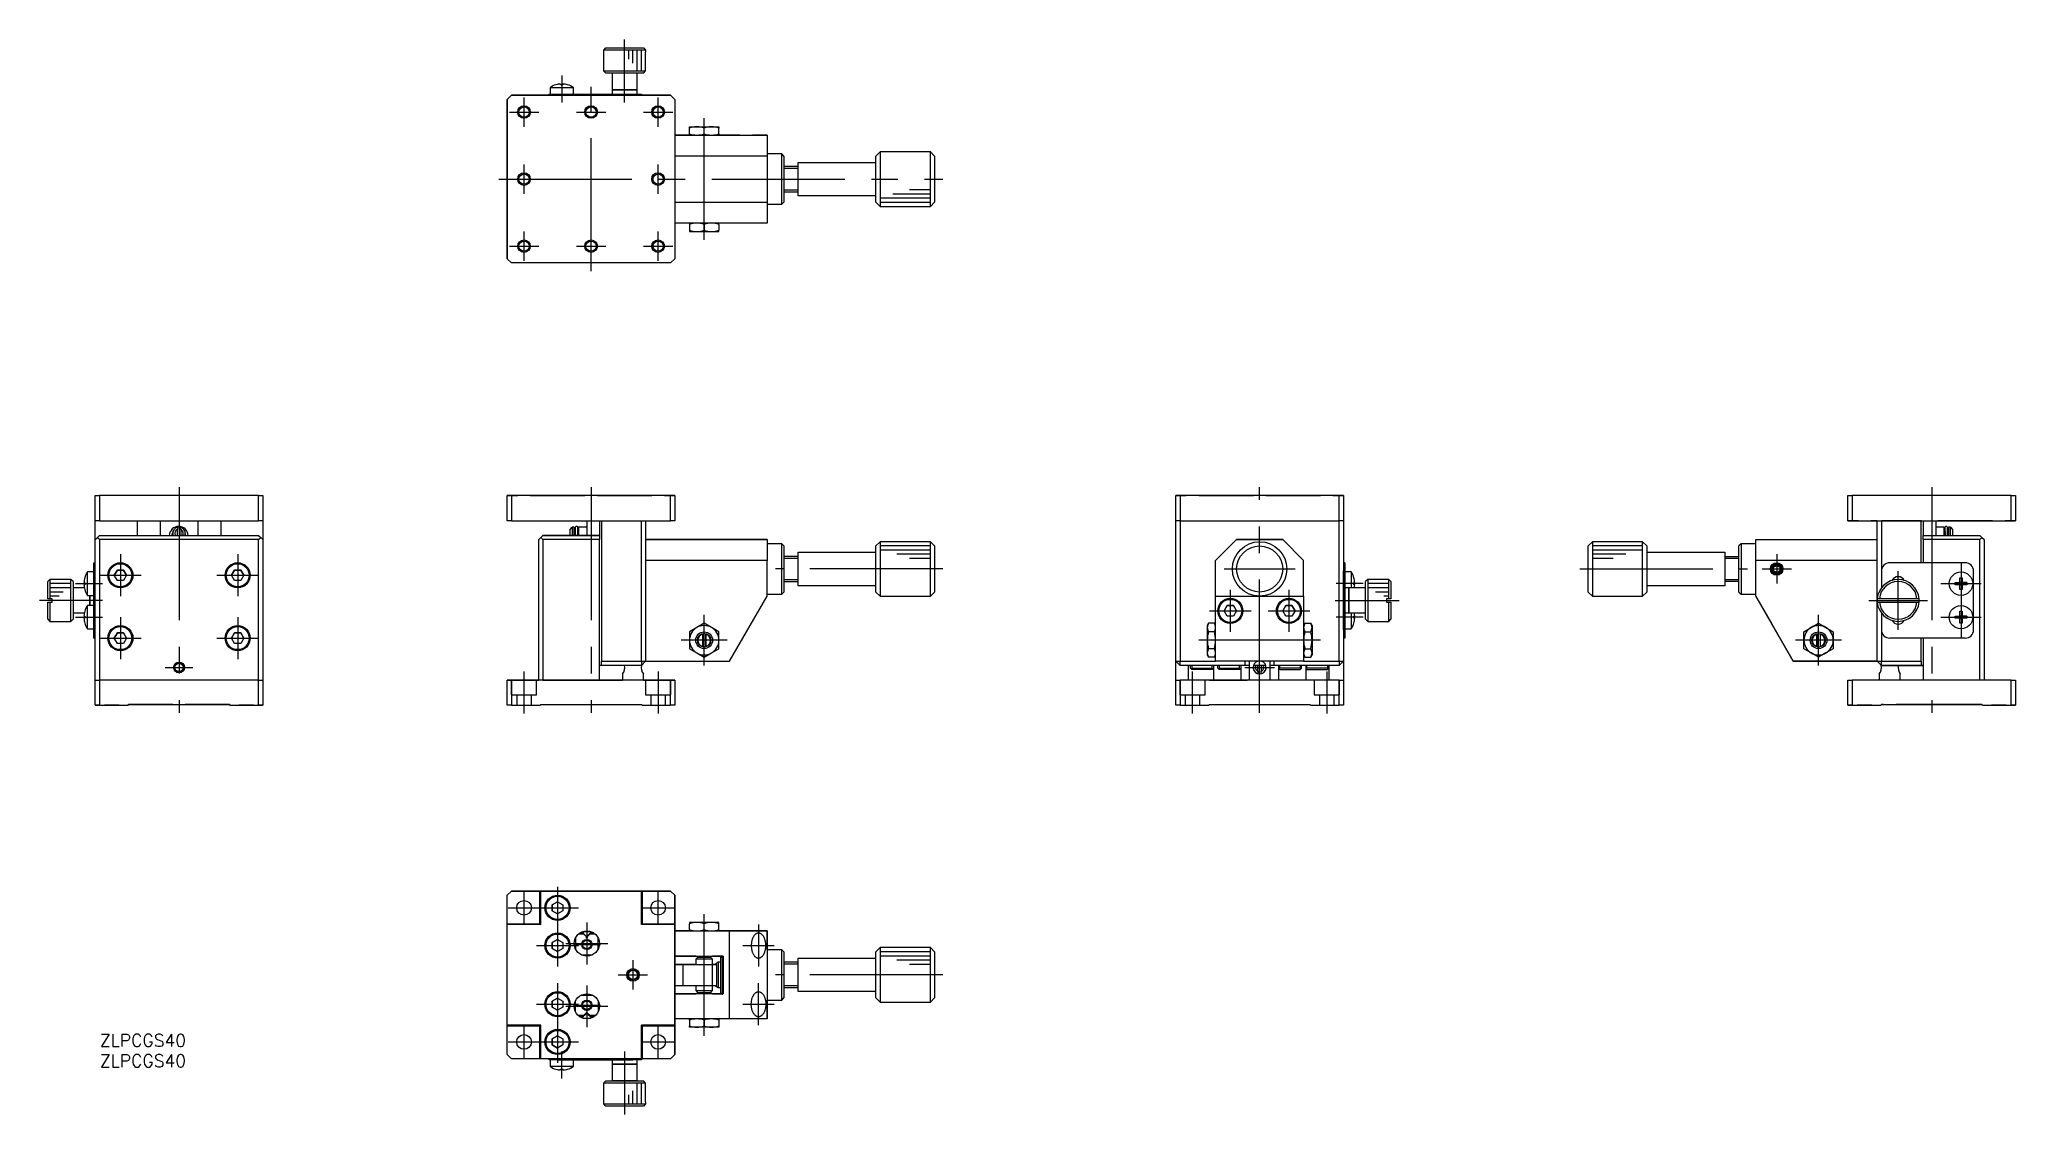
# Model space of a CAD drawing. Extents: x -159 to 313, y -113 to 143.
import ezdxf

# ---------------------------------------------------------------- set-up
doc = ezdxf.new("R2010")
doc.units = 0
doc.linetypes.add('CENTER', pattern=[50.8, 31.75, -6.35, 6.35, -6.35])
doc.linetypes.add('DASHED', pattern=[19.05, 12.7, -6.35])
doc.layers.get('0').update_dxf_attribs({"linetype": 'CONTINUOUS'})
doc.layers.add('CENTER', color=1, linetype='CENTER')
doc.styles.get("Standard").update_dxf_attribs({"font": 'txt.shx', "height": 3, "bigfont": 'bigfont.shx'})

msp = doc.modelspace()

# ---------------------------------------------------------------- texts
at = {"color": 7, "linetype": 'CONTINUOUS'}
for p in [(-144.246842, -96.97215), (-144.246842, -101.830899)]:
    msp.add_text('ZLPCGS40', height=3, dxfattribs=at).set_placement(p)

# ---------------------------------------------------------------- linework, layer by layer
at = {"color": 7, "linetype": 'CONTINUOUS'}
for p, q in [((-24, 140.318151), (-24, 135.818151)), ((-24, 140.318151), (-23.983974, 140.318151)), ((-24, 140.318151), (-23.983974, 140.318151)), ((-23.983974, 140.818151), (-23.482187, 141.318151)), ((-14.016026, 140.818151), (-23.983974, 140.818151)), ((-23.983974, 140.318151), (-23.983974, 140.818151)), ((-23.482187, 141.318151), (-14.517813, 141.318151)), ((-23.482187, 141.318151), (-14.517813, 141.318151)), ((-18, 138.668151), (-18, 140.818151)), ((-17, 137.668151), (-17, 140.818151)), ((-16, 135.818151), (-16, 140.818151)), ((-15, 135.818151), (-15, 140.818151)), ((-14.517813, 141.318151), (-14.016026, 140.818151)), ((-14.016026, 140.818151), (-14.016026, 140.318151)), ((-14.016026, 140.318151), (-14, 140.318151)), ((-14.016026, 140.318151), (-14, 140.318151)), ((-14, 135.818151), (-14, 140.318151)), ((-35.399139, 132.511355), (-35.402148, 132.517524)), ((-35.399139, 132.511355), (-35.402148, 132.517524)), ((-34.26, 132.511355), (-34.26, 132.704612)), ((-33.74, 132.511355), (-34.26, 132.511355)), ((-33.74, 132.704612), (-33.74, 132.511355)), ((-32.597852, 132.517524), (-32.600861, 132.511355)), ((-32.597852, 132.517524), (-32.600861, 132.511355)), ((-24, 135.818151), (-14, 135.818151)), ((-24, 135.818151), (-23.5, 135.318151)), ((-14.5, 135.318151), (-23.5, 135.318151)), ((-22, 135.318151), (-22, 131.318151)), ((-16, 131.318151), (-16, 135.318151)), ((-14.5, 135.318151), (-14, 135.818151)), ((-47, 129.018151), (-46, 130.018151)), ((-46, 130.018151), (-47, 129.018151)), ((-47, 129.018151), (-47, 91.018151)), ((-47, 91.018151), (-47, 129.018151)), ((-24.5, 130.018151), (-46, 130.018151)), ((-46, 130.018151), (-8, 130.018151)), ((-37, 130.318151), (-36.8, 130.318151)), ((-37, 130.318151), (-37, 130.018151)), ((-37, 130.318151), (-35, 130.318151)), ((-37, 130.018151), (-37, 130.318151)), ((-36.8, 131.860614), (-31.2, 131.860614)), ((-36.8, 131.860614), (-36.8, 130.318151)), ((-35, 130.318151), (-17, 130.318151)), ((-31.2, 130.318151), (-31.2, 131.860614)), ((-31.2, 130.318151), (-22, 130.318151)), ((-15, 130.018151), (-24.5, 130.018151)), ((-22, 131.318151), (-19.631291, 131.318151)), ((-19.631291, 131.318151), (-22, 131.318151)), ((-22, 131.318151), (-22, 130.318151)), ((-20.65, 130.318161), (-17.35, 130.318161)), ((-19.631291, 131.318151), (-16, 131.318151)), ((-16, 131.318151), (-19.631291, 131.318151)), ((-17, 130.318151), (-15, 130.318151)), ((-16, 130.318151), (-16, 131.318151)), ((-16, 130.318151), (-15, 130.318151)), ((-15, 130.318151), (-15, 130.018151)), ((-8, 130.018151), (-15, 130.018151)), ((-7, 129.018151), (-8, 130.018151)), ((-7, 129.018151), (-7, 91.018151)), ((-7, 120.518151), (15, 120.518151)), ((-3.5, 120.518151), (-7, 120.518151)), ((-3.5, 122.518151), (-1.75, 122.518151)), ((-3.5, 122.205543), (-3.5, 122.518151)), ((-3.5, 120.830758), (-3.5, 122.205543)), ((-3.5, 120.518151), (-3.5, 120.830758)), ((-1.75, 122.518151), (-0.400092, 122.518151)), ((-0.400092, 122.518151), (1.75, 122.518151)), ((0, 120.830758), (0, 122.205543)), ((1.75, 122.518151), (3.5, 122.518151)), ((3.5, 122.518151), (3.5, 122.205543)), ((3.5, 120.830758), (3.5, 122.205543)), ((3.5, 120.830758), (3.5, 120.518151)), ((6.051071, 120.518151), (3.5, 120.518151)), ((8.500005, 120.518151), (6.051071, 120.518151)), ((15, 120.518151), (11.499995, 120.518151)), ((15, 120.518151), (15, 115.518151)), ((15, 115.518151), (-7, 115.518151)), ((18.5, 116.018151), (15, 116.018151)), ((15, 115.518151), (15, 104.518151)), ((18.5, 110.018151), (18.5, 116.018151)), ((19, 115.518151), (18.5, 116.018151)), ((19, 115.518151), (19, 110.018151)), ((22.4, 106.018151), (22.4, 114.018151)), ((22.4, 114.018151), (41, 114.018151)), ((42, 116.518151), (41, 115.518151)), ((41, 104.518151), (41, 115.518151)), ((42, 116.518151), (42, 103.518151)), ((54, 116.518151), (42, 116.518151)), ((55, 115.518151), (54, 116.518151)), ((54, 110.018151), (54, 116.518151)), ((55, 115.518151), (55, 110.018151)), ((18.5, 104.018151), (18.5, 110.018151)), ((19, 110.018151), (19, 104.518151)), ((22.4, 113.018151), (19.000019, 113.018151)), ((54, 103.518151), (54, 110.018151)), ((55, 110.018151), (55, 104.518151)), ((-7, 104.518151), (15, 104.518151)), ((15, 104.518151), (15, 99.518151)), ((15, 104.018151), (18.5, 104.018151)), ((18.5, 104.018151), (19, 104.518151)), ((19.000019, 107.018151), (22.4, 107.018151)), ((41, 106.018151), (22.4, 106.018151)), ((41, 104.518151), (42, 103.518151)), ((42, 105.518151), (54, 105.518151)), ((42, 104.518151), (54, 104.518151)), ((45, 106.518151), (54, 106.518151)), ((49, 107.518151), (54, 107.518151)), ((54, 103.518151), (55, 104.518151)), ((15, 99.518151), (-7, 99.518151)), ((-3.5, 99.518151), (-3.5, 99.205543)), ((-3.5, 99.205543), (-3.5, 97.830758)), ((0, 99.205543), (0, 97.830758)), ((3.5, 99.205543), (3.5, 99.518151)), ((3.5, 99.205543), (3.5, 97.830758)), ((42, 103.518151), (54, 103.518151)), ((-3.5, 97.830758), (-3.5, 97.518151)), ((-3.5, 97.518151), (-1.75, 97.518151)), ((-1.75, 97.518151), (-0.400092, 97.518151)), ((-0.400092, 97.518151), (1.75, 97.518151)), ((1.75, 97.518151), (3.5, 97.518151)), ((3.5, 97.518151), (3.5, 97.830758)), ((-47, 91.018151), (-46, 90.018151)), ((-8, 90.018151), (-46, 90.018151)), ((-8, 90.018151), (-7, 91.018151)), ((-145.35, 34.5), (-144.35, 34.5)), ((-145.35, 28.5), (-145.35, 34.5)), ((-106.35, 34.5), (-144.35, 34.5)), ((-144.35, 34.5), (-144.35, 28.5)), ((-106.35, 28.5), (-106.35, 34.5)), ((-106.35, 34.5), (-105.35, 34.5)), ((-105.35, 34.5), (-105.35, 28.5)), ((-47, 28.5), (-47, 34.5)), ((-46, 34.5), (-47, 34.5)), ((-47, 34.5), (-46, 34.5)), ((-8, 34.5), (-46, 34.5)), ((-46, 34.5), (-46, 28.5)), ((-46, 34.5), (-44.499995, 34.5)), ((-41.500005, 34.5), (-28.499995, 34.5)), ((-25.500005, 34.5), (-12.499995, 34.5)), ((-16, 34.5), (-22, 34.5)), ((-16, 34.5), (-22, 34.5)), ((-16, 34.5), (-22, 34.5)), ((-16, 34.5), (-22, 34.5)), ((-19, 34.5), (-22, 34.5)), ((-19, 34.5), (-22, 34.5)), ((-19, 34.5), (-22, 34.5)), ((-19, 34.5), (-22, 34.5)), ((-16, 34.5), (-19, 34.5)), ((-16, 34.5), (-19, 34.5)), ((-16, 34.5), (-19, 34.5)), ((-16, 34.5), (-19, 34.5)), ((-9.500005, 34.5), (-8, 34.5)), ((-8, 28.5), (-8, 34.5)), ((-8, 34.5), (-7, 34.5)), ((-7, 34.5), (-8, 34.5)), ((-7, 34.5), (-7, 28.5)), ((113.586375, 34.5), (112.586375, 34.5)), ((112.586375, 34.5), (113.586375, 34.5)), ((112.586375, 28.5), (112.586375, 34.5)), ((151.586375, 34.5), (113.586375, 34.5)), ((113.586375, 34.5), (113.586375, 28.5)), ((115.08638, 34.5), (113.586375, 34.5)), ((115.08638, 34.5), (113.586375, 34.5)), ((113.586375, 34.5), (115.08638, 34.5)), ((118.08637, 34.5), (131.08638, 34.5)), ((119.586375, 34.5), (118.08637, 34.5)), ((119.586375, 34.5), (118.08637, 34.5)), ((128.586375, 34.5), (122.586375, 34.5)), ((128.586375, 34.5), (122.586375, 34.5)), ((134.08637, 34.5), (147.08638, 34.5)), ((142.586375, 34.5), (136.586375, 34.5)), ((142.586375, 34.5), (136.586375, 34.5)), ((147.08638, 34.5), (145.586375, 34.5)), ((147.08638, 34.5), (145.586375, 34.5)), ((151.586375, 34.5), (150.08637, 34.5)), ((151.586375, 34.5), (150.08637, 34.5)), ((150.08637, 34.5), (151.586375, 34.5)), ((151.586375, 28.5), (151.586375, 34.5)), ((152.586375, 34.5), (151.586375, 34.5)), ((151.586375, 34.5), (152.586375, 34.5)), ((152.586375, 34.5), (152.586375, 28.5)), ((273, 28.5), (273, 34.5)), ((273, 34.5), (274, 34.5)), ((312, 34.5), (274, 34.5)), ((274, 34.5), (274, 28.5)), ((312, 28.5), (312, 34.5)), ((312, 34.5), (313, 34.5)), ((313, 34.5), (313, 28.5)), ((-144.35, 28.5), (-145.35, 28.5)), ((-145.35, 24), (-145.35, 28.5)), ((-144.35, 28.5), (-106.35, 28.5)), ((-135.35, 28.5), (-135.35, 25)), ((-129.85, 28.5), (-129.85, 25)), ((-120.85, 28.5), (-120.85, 25)), ((-115.35, 28.5), (-115.35, 25)), ((-105.35, 28.5), (-106.35, 28.5)), ((-105.35, 28.5), (-105.35, 24)), ((-46, 28.5), (-47, 28.5)), ((-46, 28.5), (-24.5, 28.5)), ((-28, 28.5), (-28, 26.799995)), ((-25, 28.5), (-25, 25)), ((-24.5, 28.5), (-24.5, -5)), ((-24.5, 28.5), (-15, 28.5)), ((-24.5, 28.5), (-15, 28.5)), ((-15, -5), (-15, 28.5)), ((-15, 28.5), (-8, 28.5)), ((-14, 28.5), (-14, 5.5)), ((-7, 28.5), (-8, 28.5)), ((112.586375, 12.000005), (112.586375, 28.5)), ((113.586375, 28.5), (112.586375, 28.5)), ((113.586375, 28.5), (113.586375, -5)), ((113.586375, 28.5), (151.586375, 28.5)), ((151.586375, -5), (151.586375, 28.5)), ((152.586375, 28.5), (151.586375, 28.5)), ((152.586375, 28.5), (152.586375, 16.5)), ((274, 28.5), (273, 28.5)), ((273, 28.5), (274, 28.5)), ((274, 28.5), (281, 28.5)), ((275.500005, 28.5), (274, 28.5)), ((280, 28.5), (278.499995, 28.5)), ((280, 9.5), (280, 28.5)), ((281, 28.5), (281, 16.5)), ((281, 28.5), (290.5, 28.5)), ((290.5, 28.5), (281, 28.5)), ((290.5, 28.5), (312, 28.5)), ((290.5, 18.5), (290.5, 28.5)), ((291, 28.5), (291, 25)), ((294, 28.5), (294, 26.799995)), ((307.500005, 28.5), (294.499995, 28.5)), ((312, 28.5), (310.499995, 28.5)), ((313, 28.5), (312, 28.5)), ((312, 28.5), (313, 28.5)), ((-145.35, 24), (-144.85, 24.5)), ((-145.35, 11), (-145.35, 24)), ((-144.85, 24.5), (-144.35, 25)), ((-144.85, 24.5), (-144.35, 24)), ((-144.35, 25), (-106.35, 25)), ((-144.35, 24), (-144.35, -9.5)), ((-106.35, 24), (-144.35, 24)), ((-125.75, 26.945683), (-125.75, 26.416515)), ((-125.75, 25), (-125.75, 26.416515)), ((-124.95, 26.416515), (-124.95, 26.945683)), ((-124.95, 26.416515), (-124.95, 25)), ((-123.851485, 25.430016), (-123.772253, 25.000007)), ((-106.35, 25), (-105.85, 24.5)), ((-106.35, 24), (-105.85, 24.5)), ((-106.35, -9.5), (-106.35, 24)), ((-105.85, 24.5), (-105.35, 24)), ((-105.35, 24), (-105.35, 12.000005)), ((-39, 24.5), (-39.5, 24)), ((-39.5, 24), (-39, 24.5)), ((-39.5, -9.5), (-39.5, 24)), ((-39, 24.5), (-38.5, 25)), ((-38.5, 25), (-39, 24.5)), ((-39, 24.5), (-38.5, 24)), ((-32, 25), (-38.5, 25)), ((-38.5, 25), (-25, 25)), ((-38.5, 24), (-38.5, -9.5)), ((-25, 24), (-38.5, 24)), ((-33.5, 25), (-32, 25)), ((-31.5, 25), (-33.5, 25)), ((-32, 26.416515), (-31.5, 26.945683)), ((-32, 25), (-32, 26.416515)), ((-31, 27), (-31.5, 27)), ((-31.5, 27), (-31.5, 26.945683)), ((-31.5, 26.945683), (-31.5, 25)), ((-31, 25), (-31.5, 25)), ((-31, 25), (-31, 27)), ((-30.761529, 26.5), (-31, 26.5)), ((-25, 25), (-31, 25)), ((-30.755006, 26.873701), (-30.787711, 25)), ((-30.18762, 25), (-30.155097, 26.863229)), ((-30, 26.5), (-30.161437, 26.5)), ((-30, 27), (-30, 25)), ((-28, 27), (-30, 27)), ((-28, 26.799995), (-28, 25)), ((-25, 25), (-25, 24)), ((-25, -9.5), (-25, 24)), ((15, 24), (-14, 24)), ((-14, 24), (15, 24)), ((15, 24), (15, 19)), ((122.086375, 19), (127.086375, 24)), ((127.086375, 24), (122.086375, 19)), ((127.086375, 24), (138.086375, 24)), ((138.086375, 24), (127.086375, 24)), ((138.086375, 24), (143.086375, 19)), ((143.086375, 19), (138.086375, 24)), ((251, 24), (280, 24)), ((251, 19), (251, 24)), ((291, 25), (304.5, 25)), ((291, 24), (291, 25)), ((304.5, 24), (291, 24)), ((291, 24), (291, 18.5)), ((296, 27), (294, 27)), ((294, 26.799995), (294, 25)), ((296, 25), (296, 27)), ((296.161437, 26.5), (296, 26.5)), ((296.155097, 26.863229), (296.18762, 25)), ((296.787711, 25), (296.755006, 26.873701)), ((297, 26.5), (296.761529, 26.5)), ((297, 27), (297, 25)), ((297.5, 27), (297, 27)), ((297.5, 26.945683), (297.5, 27)), ((297.5, 25), (297.5, 26.945683)), ((297.5, 26.945683), (298, 26.416515)), ((298, 26.416515), (298, 25)), ((305, 24.5), (304.5, 25)), ((304.5, 24), (305, 24.5)), ((304.5, -9.5), (304.5, 24)), ((305, 24.5), (305.5, 24)), ((305.5, 24), (305.5, -9.5)), ((15, 19), (-14, 19)), ((18.5, 23), (15, 23)), ((15, 10.5), (15, 19)), ((18.5, 11), (18.5, 23)), ((19, 22.5), (18.5, 23)), ((19, 22.5), (19, 11.5)), ((22.4, 20), (19.000019, 20)), ((22.4, 13), (22.4, 21)), ((22.4, 21), (41, 21)), ((42, 23.5), (41, 22.5)), ((41, 11.5), (41, 22.5)), ((42, 23.5), (42, 10.5)), ((54, 23.5), (42, 23.5)), ((54, 22.5), (42, 22.5)), ((54, 21.5), (42, 21.5)), ((54, 20.5), (46, 20.5)), ((54, 19.5), (49, 19.5)), ((54, 10.5), (54, 23.5)), ((55, 22.5), (54, 23.5)), ((55, 22.5), (55, 11.5)), ((122.086375, 10.5), (122.086375, 19)), ((143.086375, 10.5), (143.086375, 19)), ((212, 23.5), (211, 22.5)), ((211, 11.5), (211, 22.5)), ((212, 23.5), (212, 10.5)), ((224, 23.5), (212, 23.5)), ((224, 22.5), (212, 22.5)), ((224, 21.5), (212, 21.5)), ((220, 20.5), (212, 20.5)), ((217, 19.5), (212, 19.5)), ((224, 10.5), (224, 23.5)), ((225, 22.5), (224, 23.5)), ((225, 22.5), (225, 11.5)), ((225, 21), (243.6, 21)), ((243.6, 21), (243.6, 13)), ((243.6, 20), (246.999981, 20)), ((247.5, 23), (247, 22.5)), ((247, 11.5), (247, 22.5)), ((247.5, 23), (247.5, 11)), ((251, 23), (247.5, 23)), ((251, 10.5), (251, 19)), ((280, 19), (251, 19)), ((-156.15, 14.5), (-156.65, 14)), ((-151.15, 14.5), (-156.15, 14.5)), ((-156.15, 14.5), (-156.15, 9.9)), ((-151.15, 9.5), (-151.15, 14.5)), ((-150.65, 14), (-151.15, 14.5)), ((-147.849373, 14.902147), (-147.843204, 14.899139)), ((-147.192463, 13.5), (-147.192463, 16.3)), ((-145.65, 16.3), (-147.192463, 16.3)), ((-145.65, 16.5), (-145.65, 18.5)), ((-145.65, 18.5), (-145.35, 18.5)), ((-145.65, 2.5), (-145.65, 16.5)), ((-140.071688, 16.75), (-140.793376, 15.5)), ((-140.793376, 15.5), (-140.071688, 16.75)), ((-140.071688, 14.25), (-140.793376, 15.5)), ((-138.628312, 16.75), (-140.071688, 16.75)), ((-140.071688, 16.75), (-138.628312, 16.75)), ((-138.628312, 14.25), (-140.071688, 14.25)), ((-137.906624, 15.5), (-138.628312, 16.75)), ((-138.628312, 16.75), (-137.906624, 15.5)), ((-137.906624, 15.5), (-138.628312, 14.25)), ((-112.071688, 16.75), (-112.793376, 15.5)), ((-112.793376, 15.5), (-112.071688, 16.75)), ((-112.071688, 14.25), (-112.793376, 15.5)), ((-110.628312, 16.75), (-112.071688, 16.75)), ((-112.071688, 16.75), (-110.628312, 16.75)), ((-110.628312, 14.25), (-112.071688, 14.25)), ((-109.906624, 15.5), (-110.628312, 16.75)), ((-110.628312, 16.75), (-109.906624, 15.5)), ((-109.906624, 15.5), (-110.628312, 14.25)), ((152.886375, 18.5), (152.586375, 18.5)), ((152.586375, 18.5), (152.886375, 18.5)), ((152.586375, 16.5), (152.586375, 11)), ((152.586375, 2.5), (152.586375, 16.5)), ((152.886375, 18.5), (152.886375, 16.5)), ((152.886375, 16.5), (152.886375, 2.5)), ((154.428838, 16.3), (152.886375, 16.3)), ((154.428838, 16.3), (154.428838, 12.5)), ((155.07958, 14.899139), (155.085749, 14.902147)), ((158.386375, 14.5), (157.886375, 14)), ((158.386375, 14.5), (158.386375, 4.5)), ((163.386375, 14.5), (158.386375, 14.5)), ((163.386375, 9.9), (163.386375, 14.5)), ((163.886375, 14), (163.386375, 14.5)), ((256, 17.866025), (255.25, 17.433012)), ((255.25, 17.433012), (256, 17.866025)), ((255.25, 16.566987), (255.25, 17.433012)), ((256, 16.133974), (255.25, 16.566987)), ((256.75, 17.433012), (256, 17.866025)), ((256, 17.866025), (256.75, 17.433012)), ((256.75, 16.566987), (256, 16.133974)), ((256.75, 17.433012), (256.75, 16.566987)), ((281, 16.5), (281, 12.5)), ((301, 18.5), (283, 18.5)), ((299.74, 13.76), (299.74, 14.899139)), ((299.74, 14.899139), (300.26, 14.899139)), ((300.26, 14.899139), (300.26, 13.76)), ((303, 2.5), (303, 16.5)), ((-156.65, 9.9), (-156.65, 14)), ((-156.15, 9.9), (-156.65, 9.9)), ((-151.15, 13.5), (-156.15, 13.5)), ((-151.15, 12.5), (-156.15, 12.5)), ((-153, 11.5), (-156.15, 11.5)), ((-154, 10.5), (-156.15, 10.5)), ((-155.65, 9.9), (-156.15, 9.9)), ((-155.65, 9.1), (-155.65, 9.9)), ((-151.15, 4.5), (-151.15, 9.5)), ((-150.65, 14), (-150.65, 9.5)), ((-147.942075, 12.5), (-150.65, 12.5)), ((-150.65, 9.5), (-150.65, 5)), ((-148.036462, 13.76), (-147.843204, 13.76)), ((-147.843204, 13.24), (-148.036462, 13.24)), ((-147.843204, 12.100861), (-147.849373, 12.097852)), ((-147.843204, 12.100861), (-147.849373, 12.097852)), ((-147.843204, 13.76), (-147.843204, 13.24)), ((-147.192463, 10.7), (-147.192463, 13.5)), ((-147.192463, 10.7), (-145.65, 10.7)), ((-146.65, 10.7), (-146.65, 9.5)), ((-146.65, 9.5), (-146.65, 10.7)), ((-146.65, 8.3), (-146.65, 9.5)), ((-146.65, 9.5), (-146.65, 8.3)), ((-145.35, 8), (-145.35, 11)), ((-105.35, 12.000005), (-105.35, 4.000005)), ((6.051071, -5), (15, 10.5)), ((15, 11), (18.5, 11)), ((18.5, 11), (19, 11.5)), ((19.000019, 14), (22.4, 14)), ((41, 13), (22.4, 13)), ((41, 11.5), (42, 10.5)), ((42, 10.5), (54, 10.5)), ((54, 10.5), (55, 11.5)), ((112.586375, 8.000005), (112.586375, 12.000005)), ((122.086375, 10.5), (132.586375, 10.5)), ((122.086375, -2), (122.086375, 10.5)), ((132.586375, 10.5), (143.086375, 10.5)), ((143.086375, 10.5), (143.086375, 2)), ((152.586375, 11), (152.586375, 2.5)), ((153.886375, 12.5), (152.886375, 12.5)), ((153.886375, 12.5), (153.886375, 6.5)), ((153.886375, 6.5), (153.886375, 12.5)), ((157.886375, 12.5), (153.886375, 12.5)), ((155.07958, 13.24), (155.07958, 13.76)), ((155.07958, 13.76), (155.272837, 13.76)), ((155.272837, 13.24), (155.07958, 13.24)), ((157.886375, 5), (157.886375, 14)), ((163.386375, 13.5), (158.386375, 13.5)), ((163.386375, 12.5), (158.386375, 12.5)), ((163.386375, 11.5), (160.236375, 11.5)), ((163.386375, 10.5), (162.236375, 10.5)), ((162.886375, 9.9), (162.886375, 9.1)), ((163.386375, 9.9), (162.886375, 9.9)), ((163.886375, 9.9), (163.386375, 9.9)), ((163.886375, 14), (163.886375, 9.9)), ((211, 11.5), (212, 10.5)), ((212, 10.5), (224, 10.5)), ((224, 10.5), (225, 11.5)), ((243.6, 13), (225, 13)), ((246.999981, 14), (243.6, 14)), ((247, 11.5), (247.5, 11)), ((247.5, 11), (251, 11)), ((259.948929, -5), (251, 10.5)), ((251, 10.5), (259.948929, -5)), ((251.288675, 10), (254.752777, 4)), ((251.288675, 10), (254.752777, 4)), ((251.288675, 10), (254.752777, 4)), ((251.288675, 10), (254.752777, 4)), ((280, 5.5), (280, 9.5)), ((289.983974, 9.9), (280.016026, 9.9)), ((280.517813, 9.9), (280.016026, 9.9)), ((289.482187, 9.9), (280.517813, 9.9)), ((289.983974, 9.9), (289.482187, 9.9)), ((298.600861, 13.76), (299.670558, 13.76)), ((298.600861, 13.24), (298.600861, 13.76)), ((298.600861, 13.76), (299.74, 13.76)), ((299.74, 13.24), (298.600861, 13.24)), ((299.670558, 13.24), (299.670558, 13.76)), ((299.670558, 13.76), (299.74, 13.76)), ((299.74, 13.829442), (300.26, 13.829442)), ((299.74, 12.100861), (299.74, 13.24)), ((300.26, 13.170558), (299.74, 13.170558)), ((300.26, 12.100861), (299.74, 12.100861)), ((300.26, 13.76), (300.329442, 13.76)), ((300.26, 13.76), (301.399139, 13.76)), ((301.399139, 13.24), (300.26, 13.24)), ((300.26, 13.24), (300.26, 12.100861)), ((300.329442, 13.76), (300.329442, 13.24)), ((301.399139, 13.76), (300.329442, 13.76)), ((301.399139, 13.76), (301.399139, 13.24)), ((-156.65, 5), (-156.65, 9.1)), ((-156.65, 9.1), (-156.15, 9.1)), ((-156.65, 5), (-156.15, 4.5)), ((-156.15, 9.1), (-156.15, 4.5)), ((-156.15, 9.1), (-155.65, 9.1)), ((-151.15, 4.5), (-150.65, 5)), ((-150.65, 6.5), (-147.942075, 6.5)), ((-148.036462, 5.76), (-147.843204, 5.76)), ((-147.843204, 5.24), (-148.036462, 5.24)), ((-147.849373, 6.902147), (-147.843204, 6.899139)), ((-147.843204, 5.76), (-147.843204, 5.24)), ((-145.65, 8.3), (-147.192463, 8.3)), ((-147.192463, 5.5), (-147.192463, 8.3)), ((-147.192463, 2.7), (-147.192463, 5.5)), ((-145.35, 7), (-145.35, 8)), ((-145.35, -9.5), (-145.35, 7)), ((-14, 5.5), (-14, -5)), ((112.586375, 4.000005), (112.586375, 8.000005)), ((124.864688, 8.25), (124.143, 7)), ((124.143, 7), (124.864688, 8.25)), ((124.864688, 5.75), (124.143, 7)), ((126.308063, 8.25), (124.864688, 8.25)), ((124.864688, 8.25), (126.308063, 8.25)), ((126.308063, 5.75), (124.864688, 5.75)), ((127.029751, 7), (126.308063, 8.25)), ((126.308063, 8.25), (127.029751, 7)), ((127.029751, 7), (126.308063, 5.75)), ((138.864688, 8.25), (138.143, 7)), ((138.143, 7), (138.864688, 8.25)), ((138.864688, 5.75), (138.143, 7)), ((140.308063, 8.25), (138.864688, 8.25)), ((138.864688, 8.25), (140.308063, 8.25)), ((140.308063, 5.75), (138.864688, 5.75)), ((141.029751, 7), (140.308063, 8.25)), ((140.308063, 8.25), (141.029751, 7)), ((141.029751, 7), (140.308063, 5.75)), ((152.886375, 6.5), (153.886375, 6.5)), ((153.886375, 6.5), (157.886375, 6.5)), ((154.428838, 6.5), (154.428838, 2.7)), ((155.07958, 5.24), (155.07958, 5.76)), ((155.07958, 5.76), (155.272837, 5.76)), ((155.272837, 5.24), (155.07958, 5.24)), ((157.886375, 5), (158.386375, 4.5)), ((162.886375, 9.1), (163.386375, 9.1)), ((163.386375, 4.5), (163.386375, 9.1)), ((163.386375, 9.1), (163.886375, 9.1)), ((163.386375, 4.5), (163.886375, 5)), ((163.886375, 9.1), (163.886375, 5)), ((280, -5), (280, 5.5)), ((280.016026, 9.1), (280.517813, 9.1)), ((280.517813, 9.1), (289.482187, 9.1)), ((281, 6.5), (281, 2.5)), ((289.482187, 9.1), (289.983974, 9.1)), ((298.600861, 5.24), (298.600861, 5.76)), ((298.600861, 5.76), (299.670558, 5.76)), ((298.600861, 5.76), (299.74, 5.76)), ((299.74, 5.24), (298.600861, 5.24)), ((299.670558, 5.24), (299.670558, 5.76)), ((299.670558, 5.76), (299.74, 5.76)), ((299.74, 5.76), (299.74, 6.899139)), ((299.74, 6.899139), (300.26, 6.899139)), ((299.74, 5.829442), (300.26, 5.829442)), ((299.74, 4.100861), (299.74, 5.24)), ((300.26, 5.170558), (299.74, 5.170558)), ((300.26, 6.899139), (300.26, 5.76)), ((300.26, 5.76), (300.329442, 5.76)), ((300.26, 5.76), (301.399139, 5.76)), ((301.399139, 5.24), (300.26, 5.24)), ((300.26, 5.24), (300.26, 4.100861)), ((300.329442, 5.76), (300.329442, 5.24)), ((301.399139, 5.76), (300.329442, 5.76)), ((301.399139, 5.76), (301.399139, 5.24)), ((-156.15, 4.5), (-151.15, 4.5)), ((-147.843204, 4.100861), (-147.849373, 4.097852)), ((-147.843204, 4.100861), (-147.849373, 4.097852)), ((-147.192463, 2.7), (-145.65, 2.7)), ((-145.65, 0.5), (-145.65, 2.5)), ((-145.65, 0.5), (-145.35, 0.5)), ((-145.35, 0.5), (-145.65, 0.5)), ((-140.071688, 1.75), (-140.793376, 0.5)), ((-140.793376, 0.5), (-140.071688, 1.75)), ((-140.071688, -0.75), (-140.793376, 0.5)), ((-138.628312, 1.75), (-140.071688, 1.75)), ((-140.071688, 1.75), (-138.628312, 1.75)), ((-137.906624, 0.5), (-138.628312, 1.75)), ((-138.628312, 1.75), (-137.906624, 0.5)), ((-137.906624, 0.5), (-138.628312, -0.75)), ((-112.071688, 1.75), (-112.793376, 0.5)), ((-112.793376, 0.5), (-112.071688, 1.75)), ((-112.071688, -0.75), (-112.793376, 0.5)), ((-110.628312, 1.75), (-112.071688, 1.75)), ((-112.071688, 1.75), (-110.628312, 1.75)), ((-109.906624, 0.5), (-110.628312, 1.75)), ((-110.628312, 1.75), (-109.906624, 0.5)), ((-109.906624, 0.5), (-110.628312, -0.75)), ((-105.35, 4.000005), (-105.35, -9.5)), ((-1.75, 3.031089), (-3.5, 2.020726)), ((-3.5, 2.020726), (-3.5, 0)), ((-3.5, 0), (-3.5, -2.020726)), ((0, 4.041452), (-1.75, 3.031089)), ((-0.4, 1.570873), (-0.4, 1.445683)), ((-0.4, 1.445683), (-0.4, -1.445683)), ((1.75, 3.031089), (0, 4.041452)), ((0.4, 1.570873), (0.4, -1.570873)), ((0.4, 1.445683), (0.4, 1.570873)), ((0.4, -1.445683), (0.4, 1.445683)), ((3.5, 2.020726), (1.75, 3.031089)), ((3.5, 0), (3.5, 2.020726)), ((3.5, -2.020726), (3.5, 0)), ((112.586375, -5), (112.586375, 4.000005)), ((120.398983, 4.041452), (120.086375, 3.5)), ((120.086375, 3.5), (120.086375, 3.031089)), ((120.086375, 3.031089), (120.086375, 0)), ((120.086375, 0), (120.086375, -3.031089)), ((121.773768, 4.041452), (120.398983, 4.041452)), ((121.773768, 2.020726), (120.398983, 2.020726)), ((122.086375, 3.5), (121.773768, 4.041452)), ((143.398983, 4.041452), (143.086375, 3.5)), ((143.086375, 2), (143.086375, -2)), ((143.398983, 4.041452), (144.773768, 4.041452)), ((143.398983, 2.020726), (144.773768, 2.020726)), ((145.086375, 3.5), (144.773768, 4.041452)), ((145.086375, 3.5), (145.086375, 3.031089)), ((145.086375, 3.031089), (145.086375, 0)), ((145.086375, 0), (145.086375, -3.031089)), ((152.586375, 2.5), (152.586375, -5)), ((152.886375, 0.5), (152.586375, 0.5)), ((152.886375, 2.7), (154.428838, 2.7)), ((152.886375, 2.5), (152.886375, 0.5)), ((155.085749, 4.097852), (155.07958, 4.100861)), ((158.386375, 4.5), (163.386375, 4.5)), ((262.5, 2.020726), (264.25, 3.031089)), ((262.5, 0), (262.5, 2.020726)), ((262.5, -2.020726), (262.5, 0)), ((264.25, 3.031089), (266, 4.041452)), ((265.6, 1.570873), (265.6, -1.570873)), ((265.6, 1.445683), (265.6, 1.570873)), ((265.6, -1.445683), (265.6, 1.445683)), ((266, 4.041452), (267.75, 3.031089)), ((266.4, 1.570873), (266.4, 1.445683)), ((266.4, 1.445683), (266.4, -1.445683)), ((267.75, 3.031089), (269.5, 2.020726)), ((269.5, 2.020726), (269.5, 0)), ((269.5, 0), (269.5, -2.020726)), ((281, 2.5), (281, -5)), ((301, 0.5), (283, 0.5)), ((290.5, 0.5), (283, 0.5)), ((290.5, -5), (290.5, 0.5)), ((291, 0.5), (290.5, 0.5)), ((301, 0.5), (291, 0.5)), ((291, 0.5), (291, -9.5)), ((300.26, 4.100861), (299.74, 4.100861)), ((-138.628312, -0.75), (-140.071688, -0.75)), ((-110.628312, -0.75), (-112.071688, -0.75)), ((-3.5, -2.020726), (-1.75, -3.031089)), ((-1.75, -3.031089), (0, -4.041452)), ((-0.4, -1.445683), (-0.4, -1.570873)), ((0, -4.041452), (1.75, -3.031089)), ((0.4, -1.570873), (0.4, -1.445683)), ((1.75, -3.031089), (3.5, -2.020726)), ((120.086375, -3.031089), (120.086375, -3.5)), ((120.086375, -3.5), (120.398983, -4.041452)), ((121.773768, -2.020726), (120.398983, -2.020726)), ((121.773768, -4.041452), (120.398983, -4.041452)), ((121.773768, -4.041452), (122.086375, -3.5)), ((122.086375, -5), (122.086375, -2)), ((143.086375, -2), (143.086375, -5)), ((143.086375, -3.5), (143.398983, -4.041452)), ((143.398983, -2.020726), (144.773768, -2.020726)), ((143.398983, -4.041452), (144.773768, -4.041452)), ((144.773768, -4.041452), (145.086375, -3.5)), ((145.086375, -3.031089), (145.086375, -3.5)), ((264.25, -3.031089), (262.5, -2.020726)), ((266, -4.041452), (264.25, -3.031089)), ((265.6, -1.570873), (265.6, -1.445683)), ((267.75, -3.031089), (266, -4.041452)), ((266.4, -1.445683), (266.4, -1.570873)), ((269.5, -2.020726), (267.75, -3.031089)), ((-24.5, -6), (-25, -6)), ((-24.5, -5), (-15, -5)), ((-24.5, -6), (-24.5, -5)), ((-15, -6), (-24.5, -6)), ((-19.5, -8.049768), (-19.5, -9.5)), ((-15, -6), (-14, -5)), ((-15, -5), (-15, -6)), ((-15, -5), (-14, -5)), ((-14.5, -9.5), (-14.5, -8.049768)), ((-14, -5), (6.051071, -5)), ((112.586375, -5), (113.586375, -6)), ((112.586375, -5), (113.586375, -5)), ((112.586375, -9.5), (112.586375, -5)), ((113.586375, -5), (122.086375, -5)), ((113.586375, -6), (113.586375, -5)), ((129.086375, -6), (113.586375, -6)), ((115.586375, -9.5), (115.586375, -6)), ((116.086375, -6.7), (116.086375, -6)), ((116.236375, -6.85), (116.086375, -6.7)), ((116.236375, -6.85), (116.386375, -6.7)), ((116.386375, -7), (116.236375, -6.85)), ((116.386375, -6), (116.386375, -6.7)), ((116.386375, -6.7), (121.286375, -6.7)), ((121.286375, -7), (116.386375, -7)), ((121.286375, -6.7), (121.286375, -6)), ((121.286375, -6.7), (121.436375, -6.85)), ((121.436375, -6.85), (121.286375, -7)), ((121.586375, -6.7), (121.436375, -6.85)), ((121.586375, -6), (121.586375, -6.7)), ((121.586375, -6.7), (121.586375, -9.5)), ((143.086375, -5), (122.086375, -5)), ((122.586375, -6.7), (122.586375, -6)), ((122.736375, -6.85), (122.586375, -6.7)), ((122.736375, -6.85), (122.886375, -6.7)), ((122.886375, -7), (122.736375, -6.85)), ((122.886375, -6), (122.886375, -6.7)), ((122.886375, -6.7), (127.786375, -6.7)), ((127.786375, -7), (122.886375, -7)), ((127.786375, -6.7), (127.786375, -6)), ((127.786375, -6.7), (127.936375, -6.85)), ((127.936375, -6.85), (127.786375, -7)), ((128.086375, -6.7), (127.936375, -6.85)), ((128.086375, -6), (128.086375, -6.7)), ((128.086375, -6.7), (128.086375, -9.5)), ((129.086375, -5), (129.086375, -6)), ((130.086375, -6), (129.086375, -6)), ((130.086375, -5), (130.086375, -9.5)), ((131.088051, -6.420879), (131.05101, -6.289102)), ((134.053083, -6), (131.119554, -6)), ((132.186375, -7.416515), (132.186375, -6)), ((132.186375, -7.416515), (132.186375, -7.945683)), ((132.986375, -6), (132.986375, -7.416515)), ((132.986375, -7.945683), (132.986375, -7.416515)), ((134.128583, -6.654458), (134.060809, -6.775357)), ((135.086375, -9.5), (135.086375, -5)), ((136.086375, -6), (135.086375, -6)), ((136.086375, -6), (136.086375, -5)), ((151.586375, -6), (136.086375, -6)), ((137.086375, -6), (137.086375, -6.7)), ((137.086375, -6.7), (137.086375, -9.5)), ((137.086375, -6.7), (137.236375, -6.85)), ((137.386375, -6.7), (137.236375, -6.85)), ((137.236375, -6.85), (137.386375, -7)), ((137.386375, -6.7), (137.386375, -6)), ((142.286375, -6.7), (137.386375, -6.7)), ((137.386375, -7), (142.286375, -7)), ((142.286375, -6), (142.286375, -6.7)), ((142.436375, -6.85), (142.286375, -6.7)), ((142.286375, -7), (142.436375, -6.85)), ((142.436375, -6.85), (142.586375, -6.7)), ((142.586375, -6.7), (142.586375, -6)), ((143.086375, -5), (151.586375, -5)), ((143.586375, -6), (143.586375, -6.7)), ((143.586375, -6.7), (143.586375, -9.5)), ((143.586375, -6.7), (143.736375, -6.85)), ((143.886375, -6.7), (143.736375, -6.85)), ((143.736375, -6.85), (143.886375, -7)), ((143.886375, -6.7), (143.886375, -6)), ((148.786375, -6.7), (143.886375, -6.7)), ((143.886375, -7), (148.786375, -7)), ((148.786375, -6), (148.786375, -6.7)), ((148.936375, -6.85), (148.786375, -6.7)), ((148.786375, -7), (148.936375, -6.85)), ((148.936375, -6.85), (149.086375, -6.7)), ((149.086375, -6), (149.086375, -9.5)), ((151.586375, -5), (151.586375, -6)), ((151.586375, -6), (152.586375, -5)), ((151.586375, -5), (152.586375, -5)), ((152.586375, -5), (152.586375, -9.5)), ((280, -5), (259.948929, -5)), ((259.948929, -5), (280, -5)), ((280, -5), (261.5, -5)), ((261.5, -5), (280, -5)), ((281, -6), (280, -5)), ((280, -5), (281, -6)), ((280, -5), (281, -5)), ((280.5, -8.05), (280.501196, -8.048071)), ((280.5, -8.049774), (280.5, -9.5)), ((281, -5), (290.5, -5)), ((281, -6), (281, -5)), ((290.5, -6), (281, -6)), ((281, -6), (287, -6)), ((285.024494, -6), (290.5, -6)), ((285.024494, -6), (287, -6)), ((285.5, -9.5), (285.5, -8.049774)), ((290.5, -5), (290.5, -6)), ((290.5, -6), (291, -6)), ((291, -6), (290.5, -6)), ((-145.35, -9.5), (-144.35, -9.5)), ((-145.35, -15.5), (-145.35, -9.5)), ((-106.35, -9.5), (-144.35, -9.5)), ((-144.35, -9.5), (-144.35, -15.5)), ((-106.35, -15.5), (-106.35, -9.5)), ((-106.35, -9.5), (-105.35, -9.5)), ((-105.35, -9.5), (-105.35, -15.5)), ((-47, -15.5), (-47, -9.5)), ((-46, -9.5), (-47, -9.5)), ((-47, -9.5), (-46, -9.5)), ((-46, -9.5), (-46, -15.5)), ((-40, -9.5), (-46, -9.5)), ((-40, -9.5), (-46, -9.5)), ((-43, -9.5), (-46, -9.5)), ((-43, -9.5), (-46, -9.5)), ((-38.5, -9.5), (-46, -9.5)), ((-46, -9.5), (-39.5, -9.5)), ((-40, -9.5), (-43, -9.5)), ((-40, -9.5), (-43, -9.5)), ((-25, -9.5), (-38.5, -9.5)), ((-38.5, -9.5), (-25, -9.5)), ((-8, -9.5), (-25, -9.5)), ((-25, -9.5), (-19.5, -9.5)), ((-25, -9.5), (-23.5, -9.5)), ((-25, -9.5), (-23.5, -9.5)), ((-25, -9.5), (-23.5, -9.5)), ((-25, -9.5), (-23.5, -9.5)), ((-14.5, -9.5), (-8, -9.5)), ((-8, -9.5), (-14, -9.5)), ((-8, -9.5), (-14, -9.5)), ((-11, -9.5), (-14, -9.5)), ((-11, -9.5), (-14, -9.5)), ((-8, -9.5), (-11, -9.5)), ((-8, -9.5), (-11, -9.5)), ((-8, -15.5), (-8, -9.5)), ((-8, -9.5), (-7, -9.5)), ((-7, -9.5), (-8, -9.5)), ((-7, -9.5), (-7, -15.5)), ((112.586375, -9.5), (113.586375, -9.5)), ((112.586375, -15.5), (112.586375, -9.5)), ((151.586375, -9.5), (113.586375, -9.5)), ((113.586375, -9.5), (113.586375, -15.5)), ((119.586375, -9.5), (113.586375, -9.5)), ((119.586375, -9.5), (113.586375, -9.5)), ((120.586375, -9.5), (129.586375, -9.5)), ((120.586375, -9.5), (122.257948, -9.5)), ((127.914803, -9.5), (129.586375, -9.5)), ((151.586375, -9.5), (145.586375, -9.5)), ((151.586375, -9.5), (145.586375, -9.5)), ((151.586375, -15.5), (151.586375, -9.5)), ((151.586375, -9.5), (152.586375, -9.5)), ((152.586375, -9.5), (152.586375, -15.5)), ((273, -15.5), (273, -9.5)), ((273, -9.5), (274, -9.5)), ((291, -9.5), (274, -9.5)), ((274, -9.5), (274, -15.5)), ((299.5, -9.5), (291, -9.5)), ((304.5, -9.5), (291, -9.5)), ((304.5, -9.5), (299.5, -9.5)), ((312, -9.5), (304.5, -9.5)), ((312, -15.5), (312, -9.5)), ((312, -9.5), (313, -9.5)), ((313, -9.5), (313, -15.5)), ((-145.35, -15.5), (-137.55, -15.5)), ((-144.35, -15.5), (-145.35, -15.5)), ((-144.35, -15.5), (-137.55, -15.5)), ((-139.6, -15.5), (-143.1, -15.5)), ((-139.6, -15.5), (-143.1, -15.5)), ((-137.35, -15.3), (-137.55, -15.5)), ((-137.55, -15.5), (-137.35, -15.3)), ((-137.35, -15.3), (-113.35, -15.3)), ((-126.849995, -15.3), (-137.35, -15.3)), ((-129.85, -15.3), (-135.85, -15.3)), ((-129.85, -15.3), (-135.85, -15.3)), ((-135.35, -15.3), (-129.35, -15.3)), ((-135.35, -15.3), (-129.35, -15.3)), ((-113.35, -15.3), (-123.850005, -15.3)), ((-121.35, -15.3), (-115.35, -15.3)), ((-121.35, -15.3), (-115.35, -15.3)), ((-114.85, -15.3), (-120.85, -15.3)), ((-114.85, -15.3), (-120.85, -15.3)), ((-113.15, -15.5), (-113.35, -15.3)), ((-113.35, -15.3), (-113.15, -15.5)), ((-113.15, -15.5), (-105.35, -15.5)), ((-113.15, -15.5), (-106.35, -15.5)), ((-107.6, -15.5), (-111.1, -15.5)), ((-107.6, -15.5), (-111.1, -15.5)), ((-105.35, -15.5), (-106.35, -15.5)), ((-46, -15.5), (-47, -15.5)), ((-46, -15.5), (-39.2, -15.5)), ((-39.2, -15.5), (-39, -15.3)), ((-39, -15.3), (-15, -15.3)), ((-15, -15.3), (-14.8, -15.5)), ((-14.8, -15.5), (-8, -15.5)), ((-7, -15.5), (-8, -15.5)), ((113.586375, -15.5), (112.586375, -15.5)), ((113.586375, -15.5), (120.386375, -15.5)), ((120.386375, -15.5), (120.586375, -15.3)), ((120.586375, -15.3), (144.586375, -15.3)), ((144.586375, -15.3), (144.786375, -15.5)), ((144.786375, -15.5), (151.586375, -15.5)), ((152.586375, -15.5), (151.586375, -15.5)), ((273, -15.5), (280.8, -15.5)), ((274, -15.5), (273, -15.5)), ((274, -15.5), (280.8, -15.5)), ((278.75, -15.5), (275.25, -15.5)), ((277, -15.5), (275.25, -15.5)), ((278.75, -15.5), (277, -15.5)), ((280.8, -15.5), (281, -15.3)), ((280.8, -15.5), (281, -15.3)), ((281, -15.3), (305, -15.3)), ((281.500005, -15.3), (281, -15.3)), ((305, -15.3), (284.499995, -15.3)), ((297, -15.3), (291, -15.3)), ((294, -15.3), (291, -15.3)), ((297, -15.3), (291, -15.3)), ((294, -15.3), (291, -15.3)), ((297, -15.3), (294, -15.3)), ((297, -15.3), (294, -15.3)), ((298, -15.3), (304, -15.3)), ((298, -15.3), (304, -15.3)), ((298, -15.3), (304, -15.3)), ((298, -15.3), (304, -15.3)), ((298, -15.3), (301, -15.3)), ((298, -15.3), (301, -15.3)), ((298, -15.3), (301, -15.3)), ((298, -15.3), (301, -15.3)), ((301, -15.3), (304, -15.3)), ((301, -15.3), (304, -15.3)), ((301, -15.3), (304, -15.3)), ((301, -15.3), (304, -15.3)), ((305, -15.3), (305.2, -15.5)), ((305, -15.3), (305.2, -15.5)), ((305.2, -15.5), (313, -15.5)), ((305.2, -15.5), (312, -15.5)), ((310.75, -15.5), (307.25, -15.5)), ((309, -15.5), (307.25, -15.5)), ((310.75, -15.5), (309, -15.5)), ((313, -15.5), (312, -15.5)), ((-46, -59.85), (-47, -60.85)), ((-47, -67.65), (-47, -60.85)), ((-38.5, -59.85), (-46, -59.85)), ((-46, -59.85), (-39.2, -59.85)), ((-39.2, -67.65), (-39.2, -59.85)), ((-39.2, -59.85), (-39, -59.85)), ((-39, -67.85), (-39, -59.85)), ((-39, -59.85), (-15, -59.85)), ((-25, -59.85), (-38.5, -59.85)), ((-8, -59.85), (-25, -59.85)), ((-15, -67.85), (-15, -59.85)), ((-15, -59.85), (-14.8, -59.85)), ((-14.8, -59.85), (-14.8, -67.65)), ((-14.8, -59.85), (-8, -59.85)), ((-8, -59.85), (-7, -60.85)), ((-7, -60.85), (-8, -59.85)), ((-7, -98.85), (-7, -60.85)), ((-7, -60.85), (-7, -67.65)), ((-35, -62.406625), (-36.25, -63.128312)), ((-36.25, -63.128312), (-35, -62.406625)), ((-36.25, -63.128312), (-36.25, -64.571688)), ((-36.25, -64.571688), (-36.25, -63.128312)), ((-36.25, -64.571688), (-35, -65.293376)), ((-35, -65.293376), (-36.25, -64.571688)), ((-35, -62.406625), (-33.75, -63.128312)), ((-33.75, -64.571688), (-35, -65.293376)), ((-33.75, -63.128312), (-33.75, -64.571688)), ((-47, -67.65), (-39.2, -67.65)), ((-47, -67.85), (-47, -67.65)), ((-47, -91.85), (-47, -67.85)), ((-39, -67.85), (-47, -67.85)), ((-39.2, -67.65), (-39, -67.85)), ((-28.702602, -70.15), (-30.039608, -70.15)), ((-29.002602, -69.85), (-29.658312, -69.85)), ((-29.658312, -69.85), (-29.002602, -69.85)), ((-29.174674, -69.58954), (-28.176777, -70.587437)), ((-29.002602, -69.85), (-28.702602, -70.15)), ((-28.702602, -70.15), (-29.002602, -69.85)), ((-28.93675, -69.5), (-27.06325, -69.5)), ((-28.702602, -70.15), (-28.1, -70.752602)), ((-28.1, -70.752602), (-28.702602, -70.15)), ((-27.297398, -70.15), (-27.9, -70.752602)), ((-26.875301, -69.568804), (-27.893934, -70.587437)), ((-27.823223, -70.587437), (-26.825326, -69.58954)), ((-26.997398, -69.85), (-27.297398, -70.15)), ((-25.960392, -70.15), (-27.297398, -70.15)), ((-26.341688, -69.85), (-26.997398, -69.85)), ((-26.997398, -69.85), (-26.341687, -69.85)), ((-15, -67.85), (-14.8, -67.65)), ((-7, -67.85), (-15, -67.85)), ((-14.8, -67.65), (-7, -67.65)), ((-7, -67.65), (-7, -67.85)), ((-7, -67.85), (-7, -91.85)), ((-7, -69.35), (6.051071, -69.35)), ((-3.5, -69.35), (-7, -69.35)), ((-1.75, -67.35), (-3.5, -67.35)), ((-3.5, -67.35), (-3.5, -67.662608)), ((-3.5, -69.037393), (-3.5, -67.662608)), ((-3.5, -69.037393), (-3.5, -69.35)), ((-0.400092, -67.35), (-1.75, -67.35)), ((1.75, -67.35), (-0.400092, -67.35)), ((0, -69.037393), (0, -67.662608)), ((3.5, -67.35), (1.75, -67.35)), ((3.5, -67.662608), (3.5, -67.35)), ((3.5, -69.037393), (3.5, -67.662608)), ((3.5, -69.35), (3.5, -69.037393)), ((15, -69.35), (3.5, -69.35)), ((6.051071, -90.35), (6.051071, -69.35)), ((6.051071, -69.35), (15, -69.35)), ((15, -69.35), (15, -90.35)), ((15, -73.85), (15, -69.35)), ((-35, -71.406625), (-36.25, -72.128312)), ((-36.25, -72.128312), (-35, -71.406625)), ((-36.25, -72.128312), (-36.25, -73.571688)), ((-36.25, -73.571688), (-36.25, -72.128312)), ((-36.25, -73.571688), (-35, -74.293376)), ((-35, -74.293376), (-36.25, -73.571688)), ((-35, -71.406625), (-33.75, -72.128312)), ((-33.75, -73.571688), (-35, -74.293376)), ((-33.75, -72.128312), (-33.75, -73.571688)), ((-30.7, -71.042331), (-30.7, -73.65767)), ((-29.30767, -75.05), (-26.69233, -75.05)), ((-28.1, -70.752602), (-28.1, -71.052602)), ((-28.1, -71.052602), (-28.1, -70.752602)), ((-28.1, -71.052602), (-27.9, -71.052602)), ((-27.9, -71.052602), (-28.1, -71.052602)), ((-27.9, -70.752602), (-27.9, -71.052602)), ((-25.3, -73.65767), (-25.3, -71.042331)), ((-7, -75.35), (4.5, -75.35)), ((-1.999995, -75.35), (-7, -75.35)), ((-1.1547, -75.35), (-1.010363, -75.6)), ((1.010363, -75.6), (1.154701, -75.35)), ((4.5, -75.35), (1.999995, -75.35)), ((4.5, -75.35), (4.5, -84.35)), ((18.5, -73.85), (15, -73.85)), ((18.5, -85.85), (18.5, -73.85)), ((19, -74.35), (18.5, -73.85)), ((19, -74.35), (19, -85.35)), ((19, -74.35), (19, -76.85)), ((42, -73.35), (41, -74.35)), ((41, -85.35), (41, -74.35)), ((42, -73.35), (42, -86.35)), ((54, -73.35), (42, -73.35)), ((54, -74.35), (42, -74.35)), ((54, -75.35), (42, -75.35)), ((54, -86.35), (54, -73.35)), ((55, -74.35), (54, -73.35)), ((55, -74.35), (55, -85.35)), ((-7, -77.35), (-5, -77.35)), ((-5, -77.35), (-7, -77.35)), ((-5, -82.35), (-5, -77.35)), ((-5, -77.35), (2, -77.35)), ((-4, -77.35), (-5, -77.35)), ((-2, -77.35), (-4, -77.35)), ((-1.5, -75.6), (-2, -76.1)), ((-2, -76.1), (-2, -77.34999)), ((2, -76.1), (-2, -76.1)), ((-2, -77.34999), (0, -77.34999)), ((-1.5, -75.6), (1.5, -75.6)), ((-1.5, -75.6), (-1.010363, -75.6)), ((1.07735, -75.6), (-1.07735, -75.6)), ((-1.010363, -75.6), (-1.07735, -75.6)), ((0, -77.34999), (2, -77.34999)), ((1.07735, -75.6), (1.010363, -75.6)), ((1.010363, -75.6), (1.5, -75.6)), ((2, -76.1), (1.5, -75.6)), ((2, -77.34999), (2, -76.1)), ((3, -77.35), (2, -77.35)), ((2, -77.35), (3, -77.35)), ((2, -82.35), (2, -77.35)), ((2.933013, -77.1), (2.5, -77.35)), ((3.366026, -76.85), (2.933013, -77.1)), ((3, -82.35), (3, -77.35)), ((3.999981, -76.85), (3.366026, -76.85)), ((3.366026, -76.85), (3.366026, -79.85)), ((3.366026, -79.85), (3.366026, -82.85)), ((4, -84.3), (4, -75.6)), ((4, -75.6), (4.3, -75.6)), ((4.3, -75.6), (4.3, -84.6)), ((4.3, -75.6), (4.5, -75.6)), ((22.4, -76.85), (19.000019, -76.85)), ((22.4, -83.85), (22.4, -75.85)), ((22.4, -75.85), (41, -75.85)), ((54, -76.35), (46, -76.35)), ((54, -77.35), (49, -77.35)), ((-29.30767, -84.65), (-26.69233, -84.65)), ((-7, -82.35), (-5, -82.35)), ((4.5, -84.35), (-7, -84.35)), ((-7, -84.35), (-1.999995, -84.35)), ((-5, -82.35), (2, -82.35)), ((-2, -82.350005), (-2, -83.6)), ((-2, -83.6), (-1.5, -84.1)), ((-2, -83.6), (0, -83.6)), ((0, -84.1), (-1.5, -84.1)), ((-1.010363, -84.1), (-1.1547, -84.35)), ((0, -83.6), (2, -83.6)), ((1.5, -84.1), (0, -84.1)), ((1.154701, -84.35), (1.010363, -84.1)), ((1.5, -84.1), (2, -83.6)), ((1.999995, -84.35), (4.05, -84.35)), ((2, -82.35), (3, -82.35)), ((2, -83.6), (2, -82.350005)), ((2.5, -82.35), (2.933013, -82.6)), ((2.933013, -82.6), (3.366026, -82.85)), ((3.366026, -82.85), (3.999981, -82.85)), ((19, -82.85), (19, -85.35)), ((19.000019, -82.85), (22.4, -82.85)), ((41, -83.85), (22.4, -83.85)), ((-35, -85.406625), (-36.25, -86.128312)), ((-36.25, -86.128312), (-35, -85.406625)), ((-36.25, -86.128312), (-36.25, -87.571688)), ((-36.25, -87.571688), (-36.25, -86.128312)), ((-36.25, -87.571688), (-35, -88.293376)), ((-35, -88.293376), (-36.25, -87.571688)), ((-35, -85.406625), (-33.75, -86.128312)), ((-33.75, -87.571688), (-35, -88.293376)), ((-33.75, -86.128312), (-33.75, -87.571688)), ((-30.7, -88.65767), (-30.7, -86.042331)), ((-28.702602, -89.55), (-30.039608, -89.55)), ((-28.176777, -89.112563), (-29.174674, -90.110461)), ((-28.702602, -89.55), (-29.002602, -89.85)), ((-29.002602, -89.85), (-28.702602, -89.55)), ((-28.702602, -89.55), (-28.1, -88.947398)), ((-28.1, -88.947398), (-28.702602, -89.55)), ((-28.1, -88.647398), (-27.9, -88.647398)), ((-28.1, -88.947398), (-28.1, -88.647398)), ((-28.1, -88.647398), (-28.1, -88.947398)), ((-27.9, -88.647398), (-28.1, -88.647398)), ((-27.9, -88.947398), (-27.9, -88.647398)), ((-27.297398, -89.55), (-27.9, -88.947398)), ((-26.875301, -90.131196), (-27.893934, -89.112563)), ((-26.825326, -90.110461), (-27.823223, -89.112563)), ((-25.960392, -89.55), (-27.297398, -89.55)), ((-26.997398, -89.85), (-27.297398, -89.55)), ((-25.3, -86.042331), (-25.3, -88.65767)), ((15, -90.35), (15, -85.85)), ((15, -85.85), (18.5, -85.85)), ((18.5, -85.85), (19, -85.35)), ((41, -85.35), (42, -86.35)), ((42, -86.35), (54, -86.35)), ((54, -86.35), (55, -85.35)), ((-39, -91.85), (-47, -91.85)), ((-47, -92.05), (-47, -91.85)), ((-47, -98.85), (-47, -92.05)), ((-39.2, -92.05), (-47, -92.05)), ((-39, -91.85), (-39.2, -92.05)), ((-39.2, -99.85), (-39.2, -92.05)), ((-39, -99.85), (-39, -91.85)), ((-29.002602, -89.85), (-29.658312, -89.85)), ((-29.658312, -89.85), (-29.002602, -89.85)), ((-28.93675, -90.2), (-27.06325, -90.2)), ((-26.341688, -89.85), (-26.997398, -89.85)), ((-26.997398, -89.85), (-26.341687, -89.85)), ((-15, -99.85), (-15, -91.85)), ((-7, -91.85), (-15, -91.85)), ((-14.8, -92.05), (-15, -91.85)), ((-14.8, -92.05), (-14.8, -99.85)), ((-7, -92.05), (-14.8, -92.05)), ((6.051071, -90.35), (-7, -90.35)), ((-7, -91.85), (-7, -92.05)), ((-7, -92.05), (-7, -98.85)), ((-3.5, -90.662608), (-3.5, -90.35)), ((-3.5, -90.662608), (-3.5, -92.037393)), ((-3.5, -92.35), (-3.5, -92.037393)), ((-1.75, -92.35), (-3.5, -92.35)), ((-0.400092, -92.35), (-1.75, -92.35)), ((1.75, -92.35), (-0.400092, -92.35)), ((0, -90.662608), (0, -92.037393)), ((3.5, -92.35), (1.75, -92.35)), ((3.5, -90.35), (3.5, -90.662608)), ((3.5, -90.662608), (3.5, -92.037393)), ((3.5, -92.037393), (3.5, -92.35)), ((15, -90.35), (6.051071, -90.35)), ((-47, -98.85), (-46, -99.85)), ((-35, -94.406625), (-36.25, -95.128312)), ((-36.25, -95.128312), (-35, -94.406625)), ((-36.25, -95.128312), (-36.25, -96.571688)), ((-36.25, -96.571688), (-36.25, -95.128312)), ((-36.25, -96.571688), (-35, -97.293376)), ((-35, -97.293376), (-36.25, -96.571688)), ((-35, -94.406625), (-33.75, -95.128312)), ((-33.75, -96.571688), (-35, -97.293376)), ((-33.75, -95.128312), (-33.75, -96.571688)), ((-8, -99.85), (-7, -98.85)), ((-39.2, -99.85), (-46, -99.85)), ((-39, -99.85), (-39.2, -99.85)), ((-15, -99.85), (-39, -99.85)), ((-37, -100.15), (-37, -99.85)), ((-35, -100.15), (-37, -100.15)), ((-36.8, -100.15), (-36.8, -101.692463)), ((-31.2, -101.692463), (-36.8, -101.692463)), ((-35.402148, -102.349373), (-35.399139, -102.343205)), ((-35, -100.15), (-17, -100.15)), ((-34.26, -102.536462), (-34.26, -102.343205)), ((-34.26, -102.343205), (-33.74, -102.343205)), ((-33.74, -102.343205), (-33.74, -102.536462)), ((-32.600861, -102.343205), (-32.597852, -102.349373)), ((-31.2, -101.692463), (-31.2, -100.15)), ((-22, -100.15), (-22, -101.15)), ((-16, -101.15), (-22, -101.15)), ((-22, -101.15), (-16, -101.15)), ((-22, -101.15), (-22, -105.15)), ((-15, -100.15), (-17, -100.15)), ((-16, -101.15), (-16, -100.15)), ((-16, -105.15), (-16, -101.15)), ((-14.8, -99.85), (-15, -99.85)), ((-15, -100.15), (-15, -99.85)), ((-15, -99.85), (-15, -100.15)), ((-8, -99.85), (-14.8, -99.85)), ((-23.5, -105.15), (-24, -105.65)), ((-14, -105.65), (-24, -105.65)), ((-24, -105.65), (-24, -110.15)), ((-23.5, -105.15), (-14.5, -105.15)), ((-23.5, -105.15), (-22, -105.15)), ((-16, -105.15), (-22, -105.15)), ((-22, -105.15), (-16, -105.15)), ((-17, -110.65), (-17, -107.5)), ((-16, -105.15), (-14.5, -105.15)), ((-16, -110.65), (-16, -105.65)), ((-15, -110.65), (-15, -105.65)), ((-14, -105.65), (-14.5, -105.15)), ((-14, -110.15), (-14, -105.65)), ((-23.983974, -110.15), (-24, -110.15)), ((-23.983974, -110.65), (-23.983974, -110.15)), ((-23.983974, -110.65), (-14.016026, -110.65)), ((-23.482187, -111.15), (-23.983974, -110.65)), ((-14.517813, -111.15), (-23.482187, -111.15)), ((-18, -110.65), (-18, -108.5)), ((-14.016026, -110.65), (-14.517813, -111.15)), ((-14.016026, -110.15), (-14.016026, -110.65)), ((-14, -110.15), (-14.016026, -110.15))]:
    msp.add_line(p, q, dxfattribs=at)
at = {"color": 3, "linetype": 'CONTINUOUS'}
for p, q in [((19, 112.618151), (22.4, 112.618151)), ((22.4, 107.418151), (19, 107.418151)), ((19, 19.6), (22.4, 19.6)), ((243.6, 19.6), (247, 19.6)), ((22.4, 14.4), (19, 14.4)), ((247, 14.4), (243.6, 14.4)), ((19, -77.25), (22.4, -77.25)), ((22.4, -82.45), (19, -82.45))]:
    msp.add_line(p, q, dxfattribs=at)
at = {"color": 3, "linetype": 'DASHED'}
for p, q in [((-46, -13), (-46, -9.5)), ((-46, -13), (-40, -13)), ((-44.75, -13), (-44.75, -15.5)), ((-41.25, -15.5), (-41.25, -13)), ((-40, -13), (-40, -9.5)), ((-14, -9.5), (-14, -13)), ((-14, -13), (-8, -13)), ((-12.75, -13), (-12.75, -15.5)), ((-9.25, -15.5), (-9.25, -13)), ((-8, -9.5), (-8, -13)), ((113.586375, -13), (113.586375, -9.5)), ((113.586375, -13), (119.586375, -13)), ((114.836375, -13), (114.836375, -15.5)), ((118.336375, -15.5), (118.336375, -13)), ((119.586375, -13), (119.586375, -9.5)), ((145.586375, -9.5), (145.586375, -13)), ((145.586375, -13), (151.586375, -13)), ((146.836375, -13), (146.836375, -15.5)), ((150.336375, -15.5), (150.336375, -13)), ((151.586375, -9.5), (151.586375, -13))]:
    msp.add_line(p, q, dxfattribs=at)
at = {"linetype": 'CONTINUOUS'}
for points in [[(12.9793, -69.85, 0), (12.8943, -69.8536, 0), (12.8095, -69.8644, 0), (12.7251, -69.8825, 0), (12.6414, -69.9076, 0), (12.5584, -69.9399, 0), (12.4765, -69.9792, 0), (12.3958, -70.0254, 0), (12.3164, -70.0784, 0), (12.2387, -70.138, 0), (12.1628, -70.2042, 0), (12.0888, -70.2768, 0), (12.017, -70.3556, 0), (11.9475, -70.4404, 0), (11.8805, -70.531, 0), (11.8161, -70.6271, 0), (11.7545, -70.7287, 0), (11.6959, -70.8353, 0), (11.6404, -70.9468, 0), (11.5881, -71.0629, 0), (11.5391, -71.1833, 0), (11.4936, -71.3077, 0), (11.4517, -71.4358, 0), (11.4135, -71.5673, 0), (11.3791, -71.7019, 0), (11.3485, -71.8393, 0), (11.3218, -71.9791, 0), (11.2991, -72.1211, 0), (11.2805, -72.2647, 0), (11.266, -72.4098, 0), (11.2556, -72.5559, 0), (11.2493, -72.7028, 0), (11.2472, -72.85, 0), (11.2493, -72.9972, 0), (11.2556, -73.1441, 0), (11.266, -73.2902, 0), (11.2805, -73.4353, 0), (11.2991, -73.5789, 0), (11.3218, -73.7209, 0), (11.3485, -73.8607, 0), (11.3791, -73.9981, 0), (11.4135, -74.1327, 0), (11.4517, -74.2642, 0), (11.4936, -74.3923, 0), (11.5391, -74.5167, 0), (11.5881, -74.6371, 0), (11.6404, -74.7532, 0), (11.6959, -74.8647, 0), (11.7545, -74.9713, 0), (11.8161, -75.0729, 0), (11.8805, -75.169, 0), (11.9475, -75.2596, 0), (12.017, -75.3444, 0), (12.0888, -75.4232, 0), (12.1628, -75.4958, 0), (12.2387, -75.562, 0), (12.3164, -75.6216, 0), (12.3958, -75.6746, 0), (12.4765, -75.7208, 0), (12.5584, -75.7601, 0), (12.6414, -75.7924, 0), (12.7251, -75.8175, 0), (12.8095, -75.8356, 0), (12.8943, -75.8464, 0), (12.9793, -75.85, 0), (13.0643, -75.8464, 0), (13.149, -75.8356, 0), (13.2334, -75.8175, 0), (13.3172, -75.7924, 0), (13.4001, -75.7601, 0), (13.4821, -75.7208, 0), (13.5628, -75.6746, 0), (13.6421, -75.6216, 0), (13.7198, -75.562, 0), (13.7958, -75.4958, 0), (13.8697, -75.4232, 0), (13.9415, -75.3444, 0), (14.0111, -75.2596, 0), (14.0781, -75.169, 0), (14.1424, -75.0729, 0), (14.204, -74.9713, 0), (14.2626, -74.8647, 0), (14.3182, -74.7532, 0), (14.3705, -74.6371, 0), (14.4194, -74.5167, 0), (14.4649, -74.3923, 0), (14.5068, -74.2642, 0), (14.545, -74.1327, 0), (14.5795, -73.9981, 0), (14.6101, -73.8607, 0), (14.6367, -73.7209, 0), (14.6594, -73.5789, 0), (14.678, -73.4353, 0), (14.6926, -73.2902, 0), (14.703, -73.1441, 0), (14.7092, -72.9972, 0), (14.7113, -72.85, 0), (14.7092, -72.7028, 0), (14.703, -72.5559, 0), (14.6926, -72.4098, 0), (14.678, -72.2647, 0), (14.6594, -72.1211, 0), (14.6367, -71.9791, 0), (14.6101, -71.8393, 0), (14.5795, -71.7019, 0), (14.545, -71.5673, 0), (14.5068, -71.4358, 0), (14.4649, -71.3077, 0), (14.4194, -71.1833, 0), (14.3705, -71.0629, 0), (14.3182, -70.9468, 0), (14.2626, -70.8353, 0), (14.204, -70.7287, 0), (14.1424, -70.6271, 0), (14.0781, -70.531, 0), (14.0111, -70.4404, 0), (13.9415, -70.3556, 0), (13.8697, -70.2768, 0), (13.7958, -70.2042, 0), (13.7198, -70.138, 0), (13.6421, -70.0784, 0), (13.5628, -70.0254, 0), (13.4821, -69.9792, 0), (13.4001, -69.9399, 0), (13.3172, -69.9076, 0), (13.2334, -69.8825, 0), (13.149, -69.8644, 0), (13.0643, -69.8536, 0), (12.9793, -69.85, 0)], [(12.9793, -89.85, 0), (12.8943, -89.8464, 0), (12.8095, -89.8356, 0), (12.7251, -89.8175, 0), (12.6414, -89.7924, 0), (12.5584, -89.7601, 0), (12.4765, -89.7208, 0), (12.3958, -89.6746, 0), (12.3164, -89.6216, 0), (12.2387, -89.562, 0), (12.1628, -89.4958, 0), (12.0888, -89.4232, 0), (12.017, -89.3444, 0), (11.9475, -89.2596, 0), (11.8805, -89.169, 0), (11.8161, -89.0729, 0), (11.7545, -88.9713, 0), (11.6959, -88.8647, 0), (11.6404, -88.7532, 0), (11.5881, -88.6371, 0), (11.5391, -88.5167, 0), (11.4936, -88.3923, 0), (11.4517, -88.2642, 0), (11.4135, -88.1327, 0), (11.3791, -87.9981, 0), (11.3485, -87.8607, 0), (11.3218, -87.7209, 0), (11.2991, -87.5789, 0), (11.2805, -87.4353, 0), (11.266, -87.2902, 0), (11.2556, -87.1441, 0), (11.2493, -86.9972, 0), (11.2472, -86.85, 0), (11.2493, -86.7028, 0), (11.2556, -86.5559, 0), (11.266, -86.4098, 0), (11.2805, -86.2647, 0), (11.2991, -86.1211, 0), (11.3218, -85.9791, 0), (11.3485, -85.8393, 0), (11.3791, -85.7019, 0), (11.4135, -85.5673, 0), (11.4517, -85.4358, 0), (11.4936, -85.3077, 0), (11.5391, -85.1833, 0), (11.5881, -85.0629, 0), (11.6404, -84.9468, 0), (11.6959, -84.8353, 0), (11.7545, -84.7287, 0), (11.8161, -84.6271, 0), (11.8805, -84.531, 0), (11.9475, -84.4404, 0), (12.017, -84.3556, 0), (12.0888, -84.2768, 0), (12.1628, -84.2042, 0), (12.2387, -84.138, 0), (12.3164, -84.0784, 0), (12.3958, -84.0254, 0), (12.4765, -83.9792, 0), (12.5584, -83.9399, 0), (12.6414, -83.9076, 0), (12.7251, -83.8825, 0), (12.8095, -83.8644, 0), (12.8943, -83.8536, 0), (12.9793, -83.85, 0), (13.0643, -83.8536, 0), (13.149, -83.8644, 0), (13.2334, -83.8825, 0), (13.3172, -83.9076, 0), (13.4001, -83.9399, 0), (13.4821, -83.9792, 0), (13.5628, -84.0254, 0), (13.6421, -84.0784, 0), (13.7198, -84.138, 0), (13.7958, -84.2042, 0), (13.8697, -84.2768, 0), (13.9415, -84.3556, 0), (14.0111, -84.4404, 0), (14.0781, -84.531, 0), (14.1424, -84.6271, 0), (14.204, -84.7287, 0), (14.2626, -84.8353, 0), (14.3182, -84.9468, 0), (14.3705, -85.0629, 0), (14.4194, -85.1833, 0), (14.4649, -85.3077, 0), (14.5068, -85.4358, 0), (14.545, -85.5673, 0), (14.5795, -85.7019, 0), (14.6101, -85.8393, 0), (14.6367, -85.9791, 0), (14.6594, -86.1211, 0), (14.678, -86.2647, 0), (14.6926, -86.4098, 0), (14.703, -86.5559, 0), (14.7092, -86.7028, 0), (14.7113, -86.85, 0), (14.7092, -86.9972, 0), (14.703, -87.1441, 0), (14.6926, -87.2902, 0), (14.678, -87.4353, 0), (14.6594, -87.5789, 0), (14.6367, -87.7209, 0), (14.6101, -87.8607, 0), (14.5795, -87.9981, 0), (14.545, -88.1327, 0), (14.5068, -88.2642, 0), (14.4649, -88.3923, 0), (14.4194, -88.5167, 0), (14.3705, -88.6371, 0), (14.3182, -88.7532, 0), (14.2626, -88.8647, 0), (14.204, -88.9713, 0), (14.1424, -89.0729, 0), (14.0781, -89.169, 0), (14.0111, -89.2596, 0), (13.9415, -89.3444, 0), (13.8697, -89.4232, 0), (13.7958, -89.4958, 0), (13.7198, -89.562, 0), (13.6421, -89.6216, 0), (13.5628, -89.6746, 0), (13.4821, -89.7208, 0), (13.4001, -89.7601, 0), (13.3172, -89.7924, 0), (13.2334, -89.8175, 0), (13.149, -89.8356, 0), (13.0643, -89.8464, 0), (12.9793, -89.85, 0)]]:
    msp.add_polyline3d(points, dxfattribs=at)
at = {"color": 3, "linetype": 'CONTINUOUS'}
for centre, radius in [((-43, 126.018151), 1.5), ((-27, 126.018151), 1.5), ((-11, 126.018151), 1.5), ((-43, 110.018151), 1.5), ((-11, 110.018151), 1.5), ((-43, 94.018151), 1.5), ((-27, 94.018151), 1.5), ((-11, 94.018151), 1.5), ((256, 17), 1.5), ((0, 0), 2), ((266, 0), 2), ((-125.35, -6.5), 1.3), ((-28, -72.6), 1.2295), ((-17, -79.85), 1.5), ((-28, -87.1), 1.2295)]:
    msp.add_circle(centre, radius, dxfattribs=at)
at = {"color": 7, "linetype": 'CONTINUOUS'}
for centre, radius in [((-43, 126.018151), 1.2295), ((-27, 126.018151), 1.2295), ((-11, 126.018151), 1.2295), ((-43, 110.018151), 1.2295), ((-11, 110.018151), 1.2295), ((-43, 94.018151), 1.2295), ((-27, 94.018151), 1.2295), ((-11, 94.018151), 1.2295), ((132.586375, 17), 6.5), ((132.586375, 17), 5.5), ((-139.35, 15.5), 3), ((-139.35, 15.5), 2.75), ((-111.35, 15.5), 3), ((-111.35, 15.5), 2.75), ((256, 17), 1.2295), ((256, 17), 1), ((300, 13.5), 2.8), ((125.586375, 7), 3), ((125.586375, 7), 2.75), ((139.586375, 7), 3), ((139.586375, 7), 2.75), ((300, 5.5), 2.8), ((-139.35, 0.5), 3), ((-139.35, 0.5), 2.75), ((-111.35, 0.5), 3), ((-111.35, 0.5), 2.75), ((0, 0), 1.621), ((266, 0), 1.621), ((-125.35, -6.5), 1.0565), ((-125.35, -6.5), 1), ((-35, -63.85), 3), ((-35, -63.85), 2.75), ((-43, -63.85), 1.75), ((-11, -63.85), 1.75), ((-35, -72.85), 3), ((-35, -72.85), 2.75), ((-28, -72.35), 3), ((-28, -72.6), 1.0065), ((-17, -79.85), 1.2295), ((-17, -79.85), 1.1), ((-35, -86.85), 3), ((-35, -86.85), 2.75), ((-28, -87.35), 3), ((-28, -87.1), 1.0065), ((-43, -95.85), 1.75), ((-35, -95.85), 3), ((-35, -95.85), 2.75), ((-11, -95.85), 1.75)]:
    msp.add_circle(centre, radius, dxfattribs=at)
for centre, radius, start, end in [((-34, 127.718151), 5, 106.285843, 124.055798), ((-34, 127.718151), 4.993235, 92.984767, 106.272555), ((-34, 127.718151), 4.993235, 73.727445, 87.015233), ((-34, 127.718151), 5, 55.944202, 73.714157), ((-1.690501, 117.13045), 5.388029, 90.63272, 109.623438), ((-1.673301, 126.002135), 5.484521, 250.545124, 269.198718), ((-1.809499, 125.905851), 5.388029, 270.63272, 289.623438), ((-1.826698, 117.034166), 5.484521, 70.545124, 89.198718), ((1.809499, 117.13045), 5.388029, 90.63272, 109.623438), ((1.826699, 126.002135), 5.484521, 250.545124, 269.198718), ((1.690501, 125.905851), 5.388029, 270.63272, 289.623438), ((1.673302, 117.034166), 5.484521, 70.545124, 89.198718), ((-1.673301, 94.034166), 5.484521, 90.801282, 109.454876), ((-1.809499, 94.13045), 5.388029, 70.376562, 89.36728), ((1.826699, 94.034166), 5.484521, 90.801282, 109.454876), ((1.690501, 94.13045), 5.388029, 70.376562, 89.36728), ((-1.690501, 102.905851), 5.388029, 250.376562, 269.36728), ((-1.826698, 103.002135), 5.484521, 270.801282, 289.454876), ((1.809499, 102.905851), 5.388029, 250.376562, 269.36728), ((1.673302, 103.002135), 5.484521, 270.801282, 289.454876), ((-125.420251, 24.918454), 2.250011, 2.077585, 177.922879), ((-125.42075, 24.918746), 1.649501, 148.125378, 177.176334), ((-125.35, 25.5), 1.5, 105.46601, 199.471221), ((-125.35, 25.5), 1, 113.578178, 210), ((-125.35, 25.5), 1.5, 74.53399, 105.46601), ((-125.35, 25.5), 1.5, 340.528779, 74.53399), ((-125.35, 25.5), 1, 330, 66.421822), ((-30.455051, 26.868465), 0.3, 359, 179), ((296.455052, 26.868465), 0.3, 1, 181), ((-143.05, 13.5), 4.993235, 163.727445, 177.015233), ((-143.05, 13.5), 5, 145.944202, 163.714157), ((150.286375, 13.5), 5, 16.285843, 34.055798), ((150.286375, 13.5), 4.993235, 2.984767, 16.272555), ((285, 9.5), 5, 4.588566, 175.411434), ((283, 16.5), 2, 90, 180), ((285, 13.5), 1.65, 28.396351, 151.603649), ((301, 16.5), 2, 0, 90), ((-143.05, 13.5), 4.993235, 182.984767, 196.272555), ((-143.05, 13.5), 5, 196.285843, 214.055798), ((150.286375, 13.5), 4.993235, 348.447196, 357.015233), ((285, 9.5), 5, 175.411434, 184.588566), ((285, 9.5), 4.5, 5.099689, 174.900311), ((285, 9.5), 5, 355.411434, 4.588566), ((-143.05, 5.5), 4.993235, 163.727445, 177.015233), ((-143.05, 5.5), 4.993235, 182.984767, 196.272555), ((-143.05, 5.5), 5, 145.944202, 163.714157), ((150.286375, 5.5), 4.993235, 343.727445, 357.015233), ((150.286375, 5.5), 4.993235, 2.984767, 11.552804), ((285, 9.5), 5, 184.588566, 355.411434), ((285, 9.5), 4.5, 185.099689, 354.900311), ((-143.05, 5.5), 5, 196.285843, 214.055798), ((0, 0), 3.5, 120, 180), ((0, 0), 3.5, 180, 240), ((0, 0), 3.5, 60, 120), ((0, 0), 1.5, 105.46601, 254.53399), ((0, 0), 1.5, 285.46601, 74.53399), ((0, 0), 3.5, 0, 60), ((0, 0), 3.5, 300, 0), ((122.054738, 2.975617), 1.969144, 147.23001, 178.385743), ((122.106648, 3.102621), 2.021538, 182.02784, 212.356407), ((127.123459, -0.054098), 7.037291, 162.852497, 179.559549), ((114.883089, -0.079809), 7.203728, 0.634784, 16.95317), ((120.066103, 2.959556), 2.021538, 2.02784, 32.356407), ((120.118013, 3.08656), 1.969144, 327.23001, 358.385743), ((145.054738, 3.08656), 1.969144, 181.614257, 212.76999), ((150.289661, -0.079809), 7.203728, 163.04683, 179.365216), ((145.106648, 2.959556), 2.021538, 147.643593, 177.97216), ((143.118013, 2.975617), 1.969144, 1.614257, 32.76999), ((143.066103, 3.102621), 2.021538, 327.643593, 357.97216), ((138.049292, -0.054098), 7.037291, 0.440451, 17.147503), ((150.286375, 5.5), 5, 325.944202, 343.714157), ((266, 0), 3.5, 120, 180), ((266, 0), 3.5, 180, 240), ((266, 0), 3.5, 60, 120), ((266, 0), 1.5, 105.46601, 254.53399), ((266, 0), 1.5, 285.46601, 74.53399), ((266, 0), 3.5, 0, 60), ((266, 0), 3.5, 300, 0), ((283, 2.5), 2, 180, 270), ((285, 5.5), 1.65, 208.396351, 331.603649), ((301, 2.5), 2, 270, 0), ((0, 0), 3.5, 240, 300), ((127.154848, 0.058953), 7.068719, 180.477854, 197.1101), ((122.054738, -3.086561), 1.969144, 147.23001, 178.385743), ((122.106648, -2.959557), 2.021538, 182.02784, 212.356407), ((115.024614, 0.057915), 7.061999, 342.881931, 359.530115), ((120.066103, -3.102621), 2.021538, 2.02784, 32.356407), ((120.118013, -2.975618), 1.969144, 327.23001, 358.385743), ((150.148137, 0.057915), 7.061999, 180.469885, 197.118069), ((145.054738, -2.975618), 1.969144, 181.614257, 212.76999), ((145.106648, -3.102621), 2.021538, 147.643593, 177.97216), ((143.118013, -3.086561), 1.969144, 1.614257, 32.76999), ((143.066103, -2.959557), 2.021538, 327.643593, 357.97216), ((138.017903, 0.058953), 7.068719, 342.8899, 359.522146), ((266, 0), 3.5, 240, 300), ((-21.529034, -6.498895), 2.553998, 322.603721, 11.268661), ((-12.421037, -6.484557), 2.602441, 170.143065, 216.979473), ((132.586375, -6.499995), 1.549995, 104.554337, 75.442193), ((132.586375, -6.5), 1.5, 160.528779, 254.53399), ((132.586375, -6.5), 1, 150, 246.421822), ((132.586375, -6.5), 1, 293.578178, 30), ((132.586375, -6.5), 1.5, 285.46601, 19.471221), ((278.461919, -6.49658), 2.562595, 322.685444, 11.096202), ((287.567371, -6.489993), 2.589912, 169.092364, 217.037655), ((-28.035355, -70.446016), 0.2, 225, 315), ((-27.964645, -70.446016), 0.2, 259.817933, 315), ((-1.673301, -72.833985), 5.484521, 90.801282, 109.454876), ((-1.690501, -63.9623), 5.388029, 250.376562, 269.36728), ((-1.809499, -72.737701), 5.388029, 70.376562, 89.36728), ((-1.826698, -63.866016), 5.484521, 270.801282, 289.454876), ((1.826699, -72.833985), 5.484521, 90.801282, 109.454876), ((1.809423, -63.962728), 5.3876, 250.375799, 269.368043), ((1.690501, -72.737701), 5.388029, 70.376562, 89.36728), ((1.673302, -63.866016), 5.484521, 270.801282, 289.454876), ((-28.035355, -89.253985), 0.2, 45, 135), ((-27.964645, -89.253985), 0.2, 45, 100.182067), ((-1.690501, -95.737701), 5.388029, 90.63272, 109.623438), ((-1.673301, -86.866016), 5.484521, 250.545124, 269.198718), ((-1.809499, -86.9623), 5.388029, 270.63272, 289.623438), ((-1.826698, -95.833985), 5.484521, 70.545124, 89.198718), ((1.809423, -95.737273), 5.3876, 90.631957, 109.624201), ((1.826699, -86.866016), 5.484521, 250.545124, 269.198718), ((1.690501, -86.9623), 5.388029, 270.63272, 289.623438), ((1.673302, -95.833985), 5.484521, 70.545124, 89.198718), ((-34, -97.55), 5, 235.944202, 253.714157), ((-34, -97.55), 4.993235, 253.727445, 267.015233), ((-34, -97.55), 4.993235, 272.984767, 286.272555), ((-34, -97.55), 5, 286.285843, 304.055798)]:
    msp.add_arc(centre, radius, start, end, dxfattribs=at)
at = {"color": 3, "linetype": 'CONTINUOUS'}
msp.add_arc((-28, 123.768151), 1.25, 56.063289, 76.011733, dxfattribs=at)
at = {"layer": 'CENTER', "color": 1, "linetype": 'CENTER'}
for p, q in [((-19, 128.318161), (-19, 143.318151)), ((-34, 134.704612), (-34, 128.318151)), ((-43, 122.518151), (-43, 129.518151)), ((-27, 88.018151), (-27, 132.018151)), ((-11, 122.518151), (-11, 129.518151)), ((-46.5, 126.018151), (-39.5, 126.018151)), ((-30.5, 126.018151), (-23.5, 126.018151)), ((-14.5, 126.018151), (-7.5, 126.018151)), ((0, 95.518151), (0, 124.518151)), ((-43, 106.518151), (-43, 113.518151)), ((-11, 106.518151), (-11, 113.518151)), ((-49, 110.018151), (57, 110.018151)), ((-43, 90.518151), (-43, 97.518151)), ((-11, 90.518151), (-11, 97.518151)), ((-46.5, 94.018151), (-39.5, 94.018151)), ((-30.5, 94.018151), (-23.5, 94.018151)), ((-14.5, 94.018151), (-7.5, 94.018151)), ((-125.35, 36.5), (-125.35, -17.3)), ((-27, 36.5), (-27, -17.3)), ((132.586375, -17.3), (132.586375, 36.5)), ((293, 36.5), (293, -17.3)), ((-139.35, 20.5), (-139.35, 10.5)), ((-111.35, 20.5), (-111.35, 10.5)), ((256, 20.5), (256, 13.5)), ((-144.35, 15.5), (-134.35, 15.5)), ((-116.35, 15.5), (-106.35, 15.5)), ((57, 17), (17, 17)), ((124.086375, 17), (141.086375, 17)), ((209, 17), (249, 17)), ((252.5, 17), (259.5, 17)), ((285, 2.5), (285, 16.5)), ((300, 18.3), (300, 8.7)), ((-143.65, 9.5), (-158.65, 9.5)), ((-150.036462, 13.5), (-143.65, 13.5)), ((125.586375, 12), (125.586375, 2)), ((139.586375, 12), (139.586375, 2)), ((150.586375, 9.5), (165.886375, 9.5)), ((157.272836, 13.5), (150.886375, 13.5)), ((278, 9.5), (292, 9.5)), ((295.2, 13.5), (304.8, 13.5)), ((300, 10.3), (300, 0.7)), ((-150.036462, 5.5), (-143.65, 5.5)), ((-139.35, 5.5), (-139.35, -4.5)), ((-111.35, 5.5), (-111.35, -4.5)), ((0, -6.041452), (0, 6.041452)), ((120.586375, 7), (130.586375, 7)), ((134.586375, 7), (144.586375, 7)), ((157.272836, 5.5), (150.886375, 5.5)), ((266, -6.041452), (266, 6.041452)), ((295.2, 5.5), (304.8, 5.5)), ((-144.35, 0.5), (-134.35, 0.5)), ((-116.35, 0.5), (-106.35, 0.5)), ((5.5, 0), (-5.5, 0)), ((147.086375, 0), (118.086375, 0)), ((271.5, 0), (260.5, 0)), ((-128.65, -6.5), (-122.05, -6.5)), ((-125.35, -5.2), (-125.35, -7.8)), ((-43, -17.5), (-43, -7.5)), ((-11, -7.5), (-11, -17.5)), ((116.586375, -17.5), (116.586375, -7.5)), ((129.03638, -6.499995), (136.13637, -6.499995)), ((132.586375, -8.04999), (132.586375, -4.925677)), ((148.586375, -7.5), (148.586375, -17.5)), ((-43, -67.6), (-43, -60.1)), ((-35, -58.85), (-35, -68.85)), ((-11, -67.6), (-11, -60.1)), ((-46.75, -63.85), (-39.25, -63.85)), ((-40, -63.85), (-30, -63.85)), ((-14.75, -63.85), (-7.25, -63.85)), ((0, -94.35), (0, -65.35)), ((-35, -67.85), (-35, -77.85)), ((-28, -67.35), (-28, -77.35)), ((12.979274, -67.85), (12.979274, -77.85)), ((-40, -72.85), (-30, -72.85)), ((-33, -72.35), (-23, -72.35)), ((-31.2295, -72.6), (-24.7705, -72.6)), ((9.247223, -72.85), (16.711325, -72.85)), ((-20.5, -79.85), (-13.5, -79.85)), ((-17, -76.35), (-17, -83.35)), ((57, -79.85), (17, -79.85)), ((-35, -81.85), (-35, -91.85)), ((-28, -82.35), (-28, -92.35)), ((12.979274, -91.85), (12.979274, -81.85)), ((-40, -86.85), (-30, -86.85)), ((-33, -87.35), (-23, -87.35)), ((-31.2295, -87.1), (-24.7705, -87.1)), ((9.247223, -86.85), (16.711325, -86.85)), ((-43, -99.6), (-43, -92.1)), ((-35, -90.85), (-35, -100.85)), ((-11, -99.6), (-11, -92.1)), ((-46.75, -95.85), (-39.25, -95.85)), ((-40, -95.85), (-30, -95.85)), ((-34, -104.536462), (-34, -98.15)), ((-19, -98.15), (-19, -113.15)), ((-14.75, -95.85), (-7.25, -95.85))]:
    msp.add_line(p, q, dxfattribs=at)

msp.set_redraw_order([(e.dxf.handle, doc.entitydb.next_handle()) for e in msp.query("TEXT MTEXT ATTDEF DIMENSION ARC_DIMENSION")])  # texts and dimensions are drawn at this point

doc.saveas('drawing.dxf')
